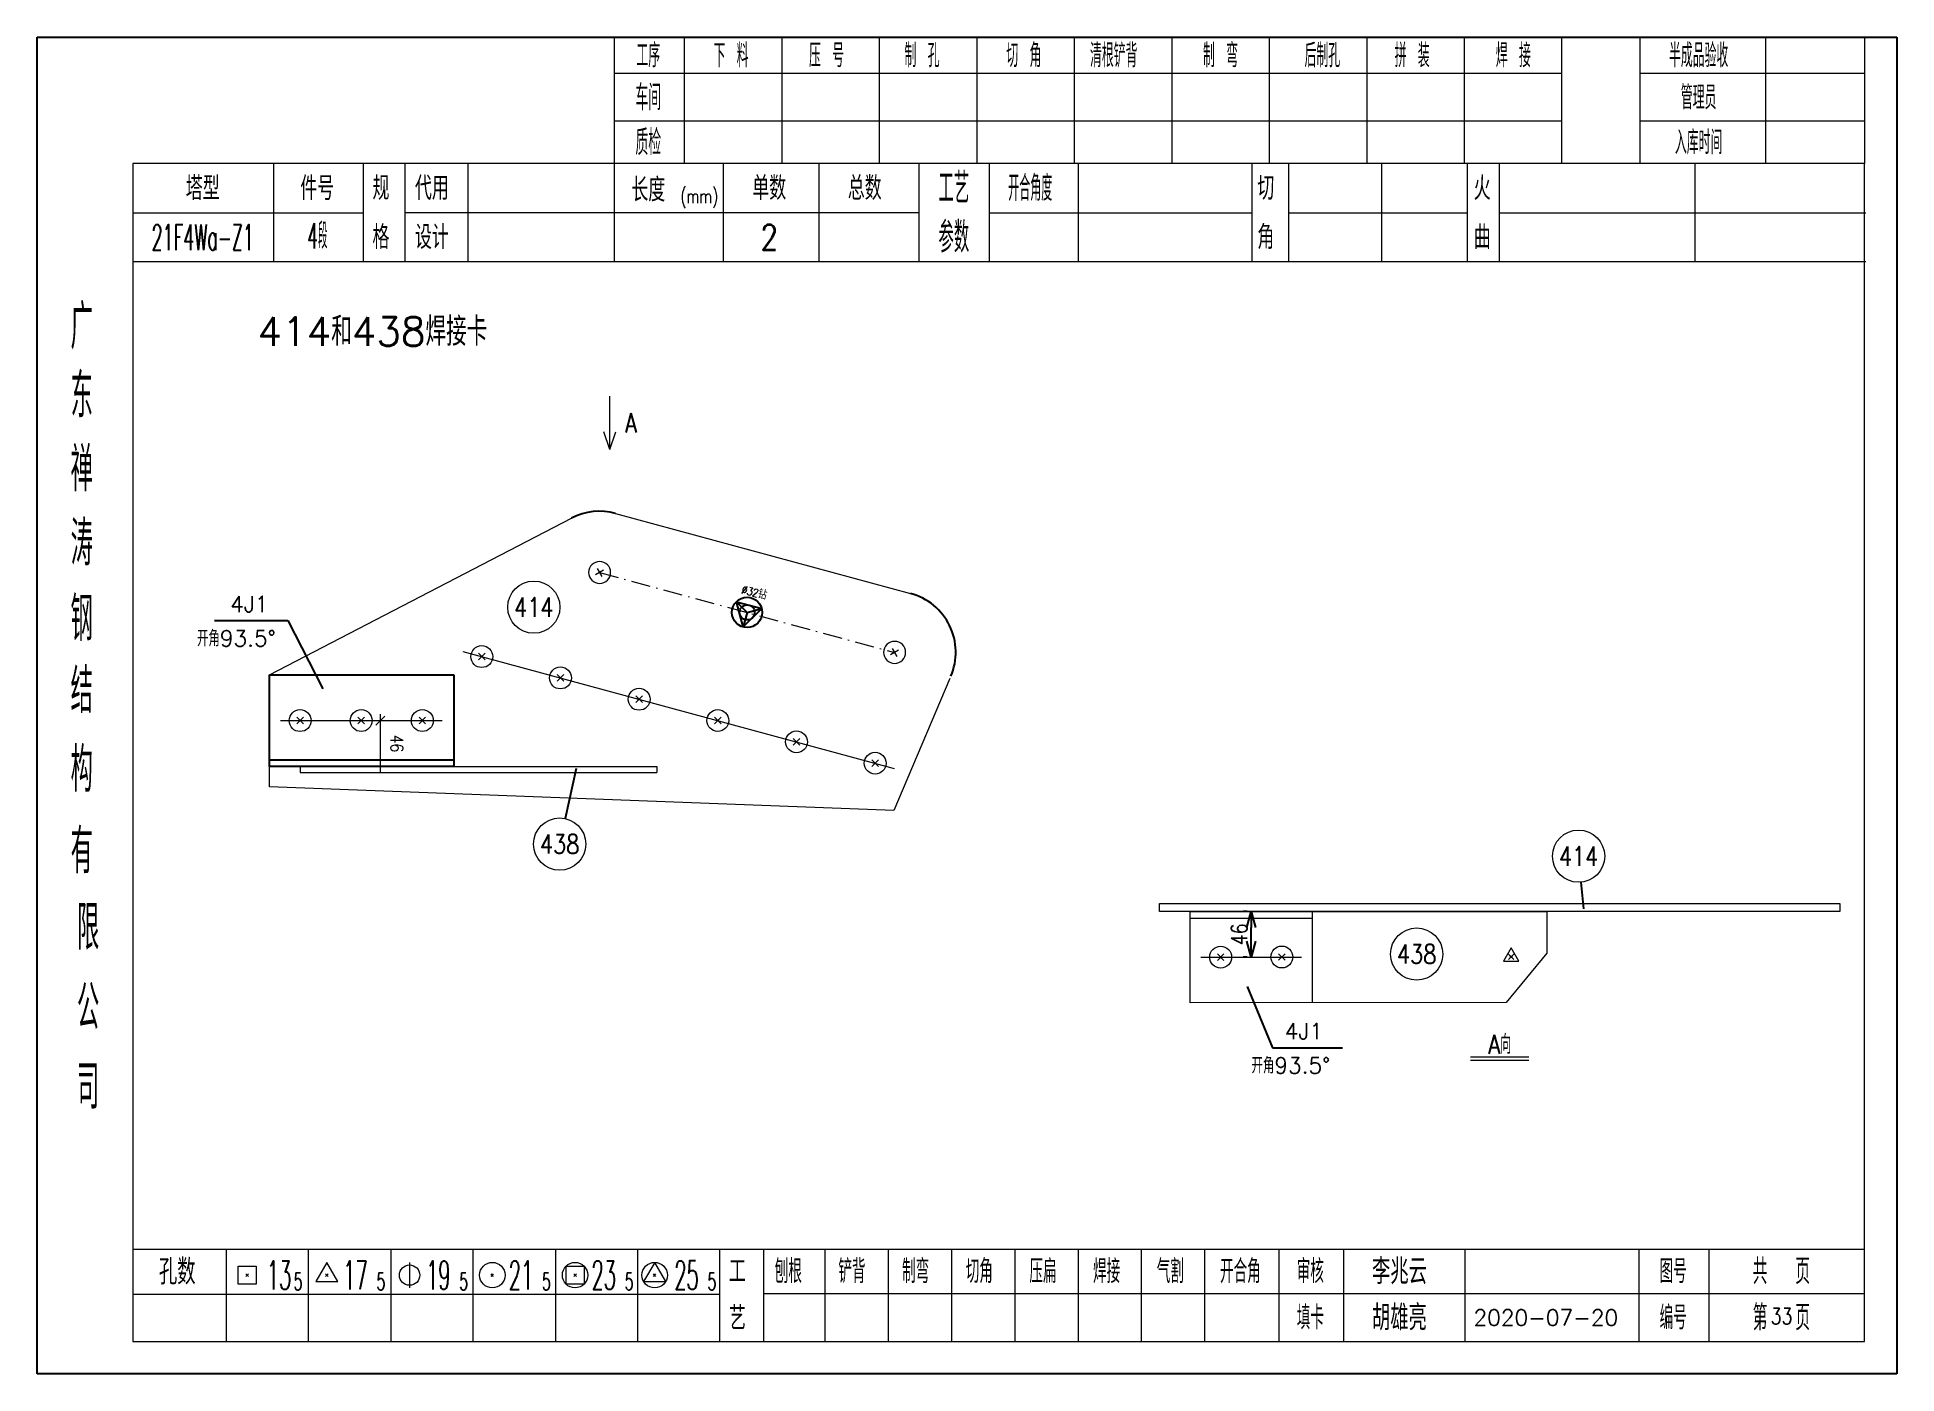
# Model space of a CAD drawing. Extents: x 1310 to 15542, y -76 to 8381.
# Drawn here: x 11816.7 to 12108.8, y 3663.8 to 3873.7 of the extents above; entities that cross this region are included whole.
import ezdxf
from ezdxf.enums import TextEntityAlignment as Align

# ---------------------------------------------------------------- set-up
doc = ezdxf.new("R2010")
doc.units = 0
doc.header["$MEASUREMENT"] = 0
doc.linetypes.add('一点画线', pattern=[5.2, 3, -1, 0.2, -1])
doc.layers.get('0').update_dxf_attribs({"linetype": 'CONTINUOUS', "lineweight": 25})
doc.layers.get('Defpoints').update_dxf_attribs({"linetype": 'CONTINUOUS'})
for name, color, linetype, lineweight in [('1', 7, 'CONTINUOUS', 25), ('2', 7, 'CONTINUOUS', 25), ('4', 7, 'CONTINUOUS', 25), ('5', 7, 'CONTINUOUS', 25)]:
    doc.layers.add(name, color=color, linetype=linetype, lineweight=lineweight)
doc.styles.add('DimFont', font='simplex.shx', dxfattribs={"width": 0.8, "bigfont": 'gbhzfs.shx'})
doc.styles.add('HZ', font='txt.shx', dxfattribs={"width": 0.7, "oblique": 12, "bigfont": 'hztxt.shx'})
doc.styles.get("Standard").update_dxf_attribs({"font": 'simplex.shx', "width": 0.7, "height": 3, "bigfont": 'gbhzfs.shx'})
doc.dimstyles.new('DHDxfDimStyleOpen30', dxfattribs={"dimtxt": 2.5, "dimasz": 2.5, "dimexe": 1.25, "dimexo": 0.625, "dimtad": 2, "dimtxsty": 'DimFont', "dimblk": 'OPEN30', "dimblk1": 'OPEN30', "dimblk2": 'OPEN30', "dimcen": 2.5, "dimadec": 0, "dimazin": 0, "dimtfac": 1, "dimtmove": 0, "dimatfit": 3, "dimfxl": 0, "dimarcsym": 0})

msp = doc.modelspace()

# ---------------------------------------------------------------- texts
at = {"color": 7, "style": 'HZ', "width": 0.8}
msp.add_text('%%C32钻', height=1.2804, rotation=344.83425, dxfattribs=at).set_placement((11927.271, 3786.406))
at = {"layer": '4', "color": 1, "linetype": 'Continuous', "lineweight": 25}
for s, height, width, p in [('工序', 3.7, 0.7, (11912.712, 3870.871)), ('下 料', 3.7, 0.7, (11925.712, 3870.871)), ('压 号', 3.7, 0.7, (11940.712, 3870.871)), ('制 孔', 3.7, 0.7, (11955.712, 3870.871)), ('切 角', 3.7, 0.7, (11971.712, 3870.871)), ('清根铲背 ', 3.7, 0.7, (11986.712, 3870.871)), (' 制 弯', 3.7, 0.7, (12001.712, 3870.871)), (' 后制孔', 3.7, 0.7, (12017.712, 3870.871)), ('拼 装', 3.7, 0.7, (12032.712, 3870.871)), (' 焊 接', 3.7, 0.7, (12047.712, 3870.871)), ('半成品验收', 3.7, 0.7, (12077.712, 3870.871)), ('车间', 4, 0.7, (11912.712, 3864.271)), ('管理员', 3.7, 0.7, (12077.712, 3864.271)), ('质检', 4, 0.7, (11912.712, 3857.211)), ('入库时间', 3.7, 0.7, (12077.712, 3857.211)), ('(mm)', 2.24, 0.7, (11920.712, 3848.771)), ('工艺', 4.8, 0.7, (11960.712, 3850.031)), ('开合角度', 4, 0.6, (11972.712, 3850.031)), ('4段', 4, 0.5, (11860.712, 3842.541)), ('参数', 4.8, 0.7, (11960.712, 3842.321)), ('21F4Wa-Z1', 4, 0.5, (11842.712, 3842.291)), ('2', 4, 0.8, (11931.712, 3842.321)), ('广', 6.96, 0.7, (11823.712, 3828.241)), ('东', 6.96, 0.7, (11823.712, 3817.451)), ('禅', 6.96, 0.7, (11823.712, 3805.861)), ('涛', 6.96, 0.7, (11823.712, 3794.261)), ('钢', 6.96, 0.7, (11823.712, 3782.371)), ('结', 6.96, 0.7, (11823.712, 3771.061)), ('构', 6.96, 0.7, (11823.712, 3758.681)), ('有', 6.96, 0.7, (11823.712, 3745.871)), ('限', 6.96, 0.7, (11824.712, 3733.871)), ('公', 6.96, 0.7, (11824.712, 3721.331)), ('司', 6.96, 0.7, (11824.712, 3708.851)), ('13', 4.47, 0.5, (11854.712, 3679.271)), ('17', 4.47, 0.5, (11866.712, 3679.271)), ('19', 4.47, 0.5, (11879.712, 3679.271)), ('21', 4.47, 0.5, (11892.712, 3679.271)), ('23', 4.47, 0.5, (11905.712, 3679.271)), ('25', 4.47, 0.5, (11918.712, 3679.271)), ('刨根', 3.7, 0.8, (11934.712, 3679.871)), ('铲背', 3.7, 0.8, (11944.712, 3679.871)), ('制弯', 3.7, 0.8, (11954.712, 3679.871)), ('切角', 3.7, 0.8, (11964.712, 3679.871)), ('压扁', 3.7, 0.8, (11974.712, 3679.871)), ('焊接', 3.7, 0.8, (11984.712, 3679.871)), ('气割', 3.7, 0.8, (11994.712, 3679.871)), ('开合角', 3.7, 0.8, (12005.712, 3679.871)), ('审核', 3.7, 0.8, (12016.712, 3679.871)), ('图号', 3.7, 0.8, (12073.712, 3679.871)), ('共  页', 4, 0.8, (12090.712, 3679.871)), ('5', 2.68, 0.6, (11857.712, 3678.271)), ('5', 2.68, 0.6, (11870.712, 3678.271)), ('5', 2.68, 0.6, (11883.712, 3678.271)), ('5', 2.68, 0.6, (11896.712, 3678.271)), ('5', 2.68, 0.6, (11909.712, 3678.271)), ('5', 2.68, 0.6, (11922.712, 3678.271)), ('第  页', 4, 0.8, (12090.712, 3672.601)), ('填卡', 3.7, 0.8, (12016.712, 3672.601)), ('编号', 3.7, 0.8, (12073.712, 3672.601))]:
    msp.add_text(s, height=height, dxfattribs=dict(at, width=width)).set_placement(p, align=Align.MIDDLE_CENTER)
for s, height, p in [('塔型', 3.7, (11842.712, 3850.001)), ('件号', 3.7, (11860.712, 3850.001)), ('规', 3.7, (11870.712, 3850.031)), ('代用', 3.7, (11878.712, 3850.031)), ('长度', 3.7, (11912.712, 3849.771)), ('单数', 3.7, (11931.712, 3850.031)), ('总数', 3.7, (11946.712, 3850.031)), ('切', 3.7, (12009.712, 3850.031)), ('火', 3.7, (12043.712, 3850.031)), ('格', 3.7, (11870.712, 3842.321)), ('设计', 3.7, (11878.712, 3842.321)), ('角', 3.7, (12009.712, 3842.321)), ('曲', 3.7, (12043.712, 3842.321)), ('4J1', 2.5, (11850.042, 3784.683)), ('开角93.5%%D', 2.5, (11848.004, 3779.298)), ('4J1', 2.5, (12015.694, 3717.587)), ('开角93.5%%D', 2.5, (12013.657, 3712.202)), ('孔数', 4, (11838.712, 3679.791)), ('工', 3.7, (11926.712, 3679.871)), ('李兆云', 4, (12030.712, 3679.871)), ('胡雄亮', 4, (12030.712, 3672.601)), ('艺', 3.7, (11926.712, 3672.521)), ('2020-07-20', 2.5, (12053.712, 3672.601))]:
    msp.add_text(s, height=height, dxfattribs=at).set_placement(p, align=Align.MIDDLE_CENTER)
at = {"layer": '4', "color": 6, "linetype": 'Continuous', "lineweight": 25}
msp.add_text('414和438焊接卡', height=4.5, dxfattribs=at).set_placement((11869.381, 3827.506), align=Align.MIDDLE_CENTER)
at = {"layer": '4', "color": 6, "linetype": 'Continuous', "lineweight": 25, "width": 0.8}
msp.add_text('33', height=2.5, dxfattribs=at).set_placement((12090.737, 3672.829), align=Align.MIDDLE_CENTER)
at = {"layer": '5', "color": 1, "linetype": 'Continuous', "lineweight": 13, "width": 0.8}
msp.add_text('A', height=3, dxfattribs=at).set_placement((11909.054, 3813.153), align=Align.MIDDLE_LEFT)
for s, p in [('414', (11894.722, 3784.204)), ('438', (11898.788, 3746.983)), ('414', (12058.852, 3745.08)), ('438', (12033.415, 3729.704))]:
    msp.add_text(s, height=3, dxfattribs=at).set_placement(p, align=Align.MIDDLE_CENTER)
at = {"layer": '5', "color": 8, "linetype": 'Continuous', "lineweight": 13, "width": 0.8}
msp.add_text('46', height=2, rotation=270, dxfattribs=at).set_placement((11871.617, 3762.785), align=Align.BOTTOM_CENTER)
at = {"layer": '5', "color": 1, "linetype": 'Continuous', "lineweight": 13, "width": 0.8}
msp.add_text('A向', height=3, dxfattribs=at).set_placement((12046.46, 3717.041), align=Align.TOP_CENTER)

# ---------------------------------------------------------------- blocks, each defined once
blk = doc.blocks.new('板孔21.5')
at = {"layer": '5', "color": 7, "linetype": 'Continuous', "lineweight": 13}
for p, q in [((-0.3, -0.3), (0.3, 0.3)), ((0.3, -0.3), (-0.3, 0.3))]:
    blk.add_line(p, q, dxfattribs=at)
blk.add_circle((0, 0), 1, dxfattribs=at)
blk = doc.blocks.new('板孔17.5')
at = {"layer": '5', "color": 7, "linetype": 'Continuous', "lineweight": 13}
for p, q in [((0, 1), (-0.866, -0.5)), ((-0.3, -0.3), (0.3, 0.3)), ((0.3, -0.3), (-0.3, 0.3)), ((0.866, -0.5), (0, 1)), ((-0.866, -0.5), (0.866, -0.5))]:
    blk.add_line(p, q, dxfattribs=at)
at = {"layer": '5', "color": 7, "linetype": 'Continuous', "lineweight": 0}
blk.add_circle((0, 0), 0.1, dxfattribs=at)
blk = doc.blocks.new('_OPEN30')
at = {"color": 0, "linetype": 'ByBlock', "lineweight": -2}
for p, q in [((-1, 0.27), (0, 0)), ((0, 0), (-1, -0.27)), ((0, 0), (-1, 0))]:
    blk.add_line(p, q, dxfattribs=at)
blk = doc.blocks.new('*D24')
at = {"color": 0, "linetype": 'Continuous', "lineweight": -2}
for p, q in [((12006.81, 3736.37), (12006.17, 3736.37)), ((12007.42, 3731.74), (12007.42, 3733.87)), ((12006.81, 3729.24), (12006.17, 3729.24))]:
    blk.add_line(p, q, dxfattribs=at)
at = {"layer": 'Defpoints', "color": 0, "linetype": 'Continuous'}
for p in [(12007.42, 3736.37), (12007.43, 3736.37), (12007.43, 3729.24)]:
    blk.add_point(p, dxfattribs=at)
at = {"color": 0, "linetype": 'Continuous', "lineweight": -2, "xscale": 2.5, "yscale": 2.5, "zscale": 2.5}
for p, rotation in [((12007.42, 3736.37), 90), ((12007.42, 3729.24), 270)]:
    blk.add_blockref('_OPEN30', p, dxfattribs=dict(at, rotation=rotation))
at = {"color": 0, "linetype": 'Continuous', "insert": (12005.55, 3732.8), "char_height": 2.5, "attachment_point": 5, "rotation": 90, "style": 'DimFont'}
blk.add_mtext('46', dxfattribs=at)
blk = doc.blocks.new('CTJGK')
at = {"color": 6, "linetype": 'Continuous'}
for p, q in [((0, 209.97), (292.13, 209.97)), ((0, 0), (0, 209.97)), ((292.13, 209.97), (292.13, 0)), ((292.13, 0), (0, 0))]:
    blk.add_line(p, q, dxfattribs=at)

# ---------------------------------------------------------------- dimensions: what is measured, and where the dimension line sits
at = {"color": 0, "linetype": 'Continuous'}
dim = msp.add_linear_dim(base=(12007.425, 3736.371), p1=(12007.432, 3729.237), p2=(12007.432, 3736.371), angle=90, text='46', dimstyle='DHDxfDimStyleOpen30', dxfattribs=at)
dim.commit()
dim.dimension.update_dxf_attribs({"geometry": '*D24', "text_midpoint": (12005.55, 3732.804)})

# ---------------------------------------------------------------- linework, layer by layer
at = {"color": 2}
for p, q in [((11926.559, 3785.064), (11930.529, 3783.988)), ((11927.612, 3781.088), (11926.559, 3785.064)), ((11930.529, 3783.988), (11927.612, 3781.088))]:
    msp.add_line(p, q, dxfattribs=at)
for q in [(11926.559, 3785.064), (11927.612, 3781.088), (11930.529, 3783.988)]:
    msp.add_line((11928.233, 3783.38), q)
at = {"color": 0, "linetype": 'Continuous'}
for p, q in [((11844.544, 3782.093), (11856.1, 3782.093)), ((11856.1, 3782.093), (11861.589, 3771.359)), ((11853.212, 3773.587), (11882.145, 3773.587)), ((11853.212, 3759.185), (11853.212, 3773.587)), ((11882.145, 3773.587), (11882.145, 3759.185)), ((11882.145, 3760.185), (11853.212, 3760.185)), ((11882.145, 3759.185), (11853.212, 3759.185)), ((11901.406, 3758.883), (11899.669, 3750.988)), ((12059.666, 3736.832), (12059.255, 3741)), ((12006.814, 3724.605), (12010.753, 3714.996)), ((12010.753, 3714.996), (12021.753, 3714.996))]:
    msp.add_line(p, q, dxfattribs=at)
for radius in [2.375, 1.187]:
    msp.add_circle((11928.233, 3783.38), radius)
for centre, start, end in [((11905.062, 3789.66), 74.83425, 117.41265), ((11951.404, 3777.099), 337.02915, 74.83425)]:
    msp.add_arc(centre, 9.603, start, end, dxfattribs=at)
at = {"layer": '1', "color": 7, "linetype": 'Continuous', "lineweight": 18}
msp.add_line((11907.575, 3798.929), (11953.916, 3786.368), dxfattribs=at)
at = {"layer": '2', "color": 9, "linetype": '一点画线', "lineweight": 13}
msp.add_line((11905.062, 3789.66), (11951.404, 3777.099), dxfattribs=at)
at = {"layer": '4', "color": 1, "linetype": 'Continuous', "lineweight": 18}
for p, q in [((11816.712, 3873.741), (11816.712, 3663.771)), ((12108.842, 3873.741), (11816.712, 3873.741)), ((11907.342, 3873.741), (11907.342, 3853.901)), ((11918.372, 3873.741), (11918.372, 3853.881)), ((11933.682, 3873.741), (11933.682, 3853.881)), ((11949.002, 3873.741), (11949.002, 3853.881)), ((11964.312, 3873.741), (11964.312, 3853.881)), ((11979.622, 3873.741), (11979.622, 3853.881)), ((11994.932, 3873.741), (11994.932, 3853.881)), ((12010.252, 3873.741), (12010.252, 3853.881)), ((12025.562, 3873.741), (12025.562, 3853.881)), ((12040.872, 3873.741), (12040.872, 3853.881)), ((12056.182, 3873.741), (12056.182, 3853.901)), ((12056.182, 3873.741), (12056.182, 3853.881)), ((12068.462, 3873.741), (12068.462, 3853.881)), ((12088.212, 3873.741), (12088.212, 3853.881)), ((12103.792, 3873.741), (12103.792, 3853.881)), ((12108.842, 3843.941), (12108.842, 3873.741)), ((12056.182, 3868.011), (11907.342, 3868.011)), ((12103.792, 3868.011), (12068.462, 3868.011)), ((12056.182, 3860.531), (11907.342, 3860.531)), ((12103.792, 3860.531), (12068.462, 3860.531)), ((11831.722, 3853.881), (11831.722, 3668.821)), ((12103.792, 3853.881), (11831.722, 3853.881)), ((11853.842, 3853.891), (11853.842, 3838.471)), ((11867.992, 3838.471), (11867.992, 3853.881)), ((11874.492, 3838.471), (11874.492, 3853.881)), ((11884.362, 3853.881), (11884.362, 3838.471)), ((11907.342, 3853.901), (11907.342, 3838.471)), ((11924.462, 3853.881), (11924.462, 3838.471)), ((11939.512, 3853.881), (11939.512, 3838.471)), ((11955.212, 3853.881), (11955.212, 3838.471)), ((11966.272, 3853.881), (11966.272, 3838.471)), ((11980.222, 3853.881), (11980.222, 3838.471)), ((12007.522, 3853.881), (12007.522, 3838.471)), ((12013.282, 3853.881), (12013.282, 3838.471)), ((12027.902, 3853.881), (12027.902, 3838.471)), ((12041.362, 3853.881), (12041.362, 3838.471)), ((12046.352, 3853.881), (12046.352, 3838.471)), ((12077.092, 3853.881), (12077.092, 3838.471)), ((12103.792, 3668.821), (12103.792, 3853.881)), ((11867.992, 3846.121), (11831.722, 3846.121)), ((11955.212, 3846.171), (11874.492, 3846.171)), ((11966.272, 3846.171), (12007.522, 3846.171)), ((12013.282, 3846.171), (12041.362, 3846.171)), ((12046.352, 3846.171), (12103.972, 3846.171)), ((12108.842, 3663.771), (12108.842, 3843.941)), ((12103.972, 3838.471), (11831.722, 3838.471)), ((11831.722, 3683.351), (12103.792, 3683.351)), ((11846.412, 3683.351), (11846.412, 3668.821)), ((11859.342, 3668.821), (11859.342, 3683.351)), ((11872.272, 3683.351), (11872.272, 3668.821)), ((11885.192, 3668.821), (11885.192, 3683.351)), ((11898.122, 3683.351), (11898.122, 3668.821)), ((11911.052, 3668.821), (11911.052, 3683.351)), ((11923.972, 3668.821), (11923.972, 3683.351)), ((11930.842, 3668.821), (11930.842, 3683.351)), ((11940.502, 3668.821), (11940.502, 3683.351)), ((11950.442, 3668.821), (11950.442, 3683.351)), ((11960.382, 3668.821), (11960.382, 3683.351)), ((11970.332, 3668.821), (11970.332, 3683.351)), ((11980.272, 3668.821), (11980.272, 3683.351)), ((11990.212, 3668.821), (11990.212, 3683.351)), ((12000.162, 3668.821), (12000.162, 3683.351)), ((12011.802, 3668.821), (12011.802, 3683.351)), ((12021.952, 3668.821), (12021.952, 3683.351)), ((12041.012, 3668.821), (12041.012, 3683.351)), ((12068.392, 3668.821), (12068.392, 3683.351)), ((12079.352, 3668.821), (12079.352, 3683.351)), ((11923.972, 3676.221), (11831.722, 3676.221)), ((11930.802, 3676.381), (12103.792, 3676.381)), ((11831.722, 3668.821), (12103.792, 3668.821)), ((11816.712, 3663.771), (12108.842, 3663.771))]:
    msp.add_line(p, q, dxfattribs=at)
at = {"layer": '4', "color": 7, "linetype": 'Continuous', "lineweight": 13}
for p, q in [((11862.212, 3681.271), (11860.48, 3678.271)), ((11863.944, 3678.271), (11862.212, 3681.271)), ((11875.212, 3681.271), (11875.212, 3677.271)), ((11913.712, 3681.271), (11911.98, 3678.271)), ((11915.444, 3678.271), (11913.712, 3681.271)), ((11848.298, 3677.857), (11848.298, 3680.685)), ((11848.298, 3680.685), (11851.126, 3680.685)), ((11849.512, 3679.071), (11849.912, 3679.471)), ((11849.912, 3679.071), (11849.512, 3679.471)), ((11851.126, 3680.685), (11851.126, 3677.857)), ((11860.48, 3678.271), (11863.944, 3678.271)), ((11862.012, 3679.071), (11862.412, 3679.471)), ((11862.412, 3679.071), (11862.012, 3679.471)), ((11888.012, 3679.071), (11888.412, 3679.471)), ((11888.412, 3679.071), (11888.012, 3679.471)), ((11899.798, 3677.857), (11899.798, 3680.685)), ((11899.798, 3680.685), (11902.626, 3680.685)), ((11901.012, 3679.071), (11901.412, 3679.471)), ((11901.412, 3679.071), (11901.012, 3679.471)), ((11902.626, 3680.685), (11902.626, 3677.857)), ((11911.98, 3678.271), (11915.444, 3678.271)), ((11913.512, 3679.071), (11913.912, 3679.471)), ((11913.912, 3679.071), (11913.512, 3679.471)), ((11851.126, 3677.857), (11848.298, 3677.857)), ((11902.626, 3677.857), (11899.798, 3677.857))]:
    msp.add_line(p, q, dxfattribs=at)
for centre, radius in [((11875.212, 3679.271), 1.6), ((11888.212, 3679.271), 2), ((11901.212, 3679.271), 2), ((11913.712, 3679.271), 2)]:
    msp.add_circle(centre, radius, dxfattribs=at)
at = {"layer": '5', "color": 7, "linetype": 'Continuous', "lineweight": 13}
for p, q in [((11906.654, 3808.953), (11906.654, 3817.353)), ((11906.654, 3808.953), (11905.72, 3811.753)), ((11906.654, 3808.953), (11907.587, 3811.753)), ((11853.212, 3773.587), (11900.641, 3798.185)), ((11853.213, 3755.981), (11853.212, 3773.587)), ((11960.096, 3773.017), (11951.303, 3752.254)), ((11858.015, 3759.185), (11914.07, 3759.185)), ((11858.015, 3759.185), (11858.015, 3758.222)), ((11858.015, 3758.222), (11914.07, 3758.222)), ((11914.07, 3759.185), (11914.07, 3758.222)), ((11951.303, 3752.254), (11853.213, 3755.981)), ((11993.018, 3736.371), (11993.018, 3737.651)), ((11993.018, 3737.651), (12099.902, 3737.651)), ((12099.902, 3736.371), (11993.018, 3736.371)), ((11997.822, 3736.371), (12053.877, 3736.371)), ((11997.838, 3722.041), (11997.822, 3736.371)), ((11997.822, 3736.371), (12053.877, 3736.371)), ((12017.044, 3722.064), (12017.026, 3736.394)), ((12053.877, 3736.371), (12053.877, 3729.828)), ((12099.902, 3737.651), (12099.902, 3736.371)), ((11997.822, 3735.371), (12017.028, 3735.371)), ((12053.877, 3729.828), (12047.495, 3722.1)), ((12047.495, 3722.1), (11997.838, 3722.041)), ((12041.86, 3713.541), (12051.06, 3713.541)), ((12041.86, 3713.041), (12051.06, 3713.041))]:
    msp.add_line(p, q, dxfattribs=at)
at = {"layer": '5', "color": 94, "linetype": 'Continuous', "lineweight": 13}
for p, q in [((11883.565, 3777.247), (11951.333, 3758.878)), ((11854.917, 3766.385), (11880.316, 3766.387)), ((11999.534, 3729.227), (12015.331, 3729.246))]:
    msp.add_line(p, q, dxfattribs=at)
at = {"layer": '5', "color": 8, "linetype": 'Continuous', "lineweight": 13}
for p, q in [((11867.617, 3766.386), (11871.617, 3766.386)), ((11871.324, 3767.093), (11869.91, 3765.679)), ((11870.617, 3758.185), (11870.617, 3767.386))]:
    msp.add_line(p, q, dxfattribs=at)
at = {"layer": '5', "color": 7, "linetype": 'Continuous', "lineweight": 13}
for centre in [(11894.722, 3784.204), (11898.788, 3746.983), (12058.852, 3745.08), (12033.415, 3729.704)]:
    msp.add_circle(centre, 4.1, dxfattribs=at)

# ---------------------------------------------------------------- block references
at = {"color": 0, "linetype": 'Continuous'}
msp.add_blockref('CTJGK', (11816.712, 3663.771), dxfattribs=at)
at = {"layer": '1', "color": 7, "linetype": 'Continuous', "lineweight": 0, "xscale": -1.720502920969125, "yscale": 1.72050292097083, "zscale": 1.720502920970603, "rotation": 164.8342528270491}
for p in [(11905.062, 3789.66), (11951.404, 3777.099)]:
    msp.add_blockref('板孔21.5', p, dxfattribs=at)
at = {"layer": '5', "color": 1, "linetype": 'Continuous', "lineweight": 13}
for name, p, xscale, yscale, zscale in [('板孔21.5', (11886.554, 3776.437), 1.720511572275427, 1.720511572275427, 1.720511572275882), ('板孔21.5', (11898.912, 3773.087), 1.720511572275427, 1.720511572275427, 1.720511572275882), ('板孔21.5', (11911.27, 3769.737), 1.720511572275427, 1.720511572275427, 1.720511572275882), ('板孔21.5', (11858.014, 3766.385), 1.720511572275427, 1.720511572275427, 1.720511572275882), ('板孔21.5', (11867.617, 3766.386), 1.720511572275427, 1.720511572275427, 1.720511572275882), ('板孔21.5', (11877.219, 3766.386), 1.720511572275427, 1.720511572275427, 1.720511572275882), ('板孔21.5', (11923.628, 3766.388), 1.720511572275427, 1.720511572275427, 1.720511572275882), ('板孔21.5', (11935.986, 3763.038), 1.720511572275427, 1.720511572275427, 1.720511572275882), ('板孔21.5', (11948.344, 3759.689), 1.720511572275427, 1.720511572275427, 1.720511572275882), ('板孔21.5', (12002.631, 3729.231), 1.720511572275427, 1.720511572275427, 1.720511572275882), ('板孔21.5', (12012.234, 3729.242), 1.720511572275427, 1.720511572275427, 1.720511572275882), ('板孔17.5', (12048.245, 3729.285), 1.400416396038054, 1.400416396038054, 1.400416396038509)]:
    msp.add_blockref(name, p, dxfattribs=dict(at, xscale=xscale, yscale=yscale, zscale=zscale))

msp.set_redraw_order([(e.dxf.handle, doc.entitydb.next_handle()) for e in msp.query("TEXT MTEXT ATTDEF DIMENSION ARC_DIMENSION")])  # texts and dimensions are drawn at this point

doc.saveas('drawing.dxf')
